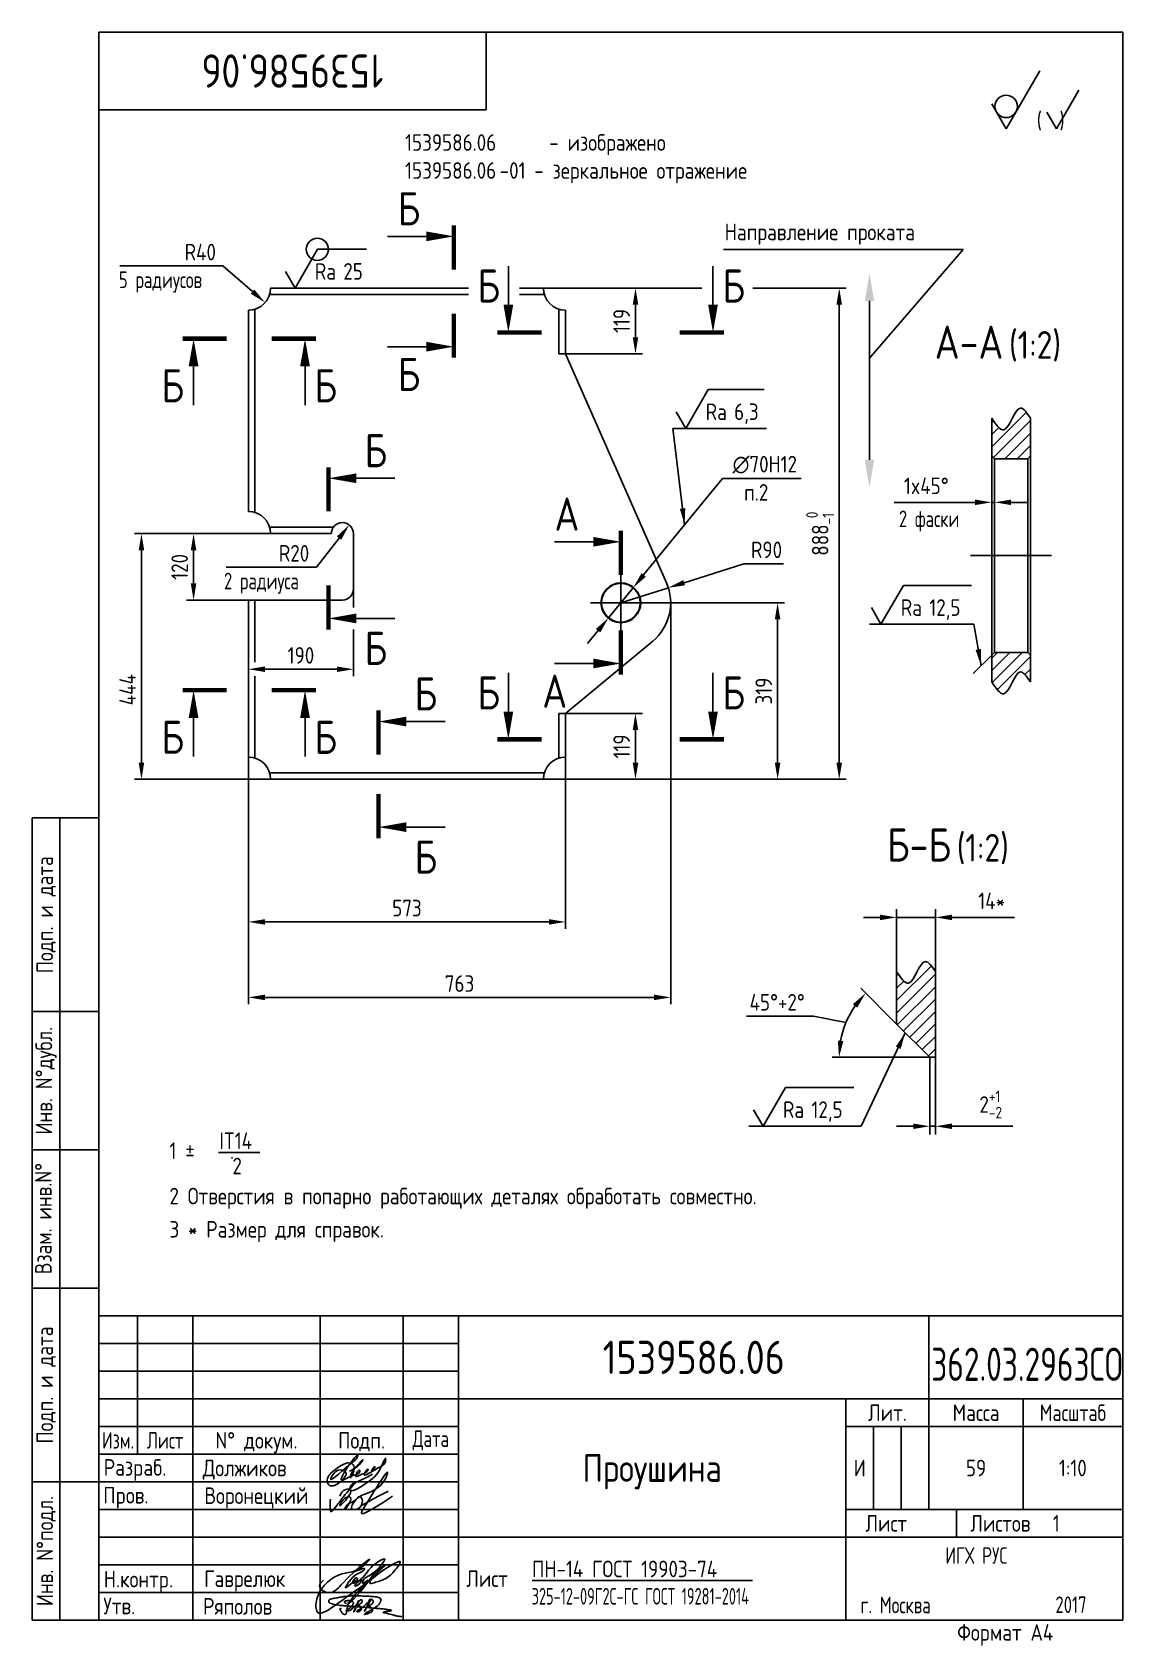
# Paper-space layout 'A4_protect' of a CAD drawing. Header units: millimetres. Extents: x 254 to 451, y 0 to 292.
# The model-space entities are those that its viewports show. They can reach past a viewport. Long polylines and large blocks are cut down to what shows.
import ezdxf
from ezdxf.enums import TextEntityAlignment as Align

# ---------------------------------------------------------------- set-up
doc = ezdxf.new("R2010")
doc.units = ezdxf.units.MM
doc.header["$LTSCALE"] = 0.3
doc.linetypes.add('CENTER', pattern=[50.8, 31.75, -6.35, 6.35, -6.35])
for name, color, linetype in [('Bord', 1, 'Continuous'), ('Cen', 5, 'CENTER'), ('Cont', 6, 'Continuous'), ('Dim', 7, 'Continuous'), ('Hatch', 2, 'Continuous'), ('Text', 3, 'Continuous'), ('Textb', 6, 'Continuous'), ('Vporti', 7, 'Continuous')]:
    doc.layers.add(name, color=color, linetype=linetype)
doc.layers.get('Vporti').off()
doc.styles.add('Style1', font='romans.shx', dxfattribs={"width": 0.8})
doc.dimstyles.new('Anqular-2', dxfattribs={"dimscale": 2, "dimtxt": 3, "dimasz": 3, "dimexe": 1.25, "dimexo": 0, "dimgap": 1, "dimtad": 2, "dimtoh": 1, "dimdec": 3, "dimtxsty": 'Style1', "dimcen": 2.5, "dimclrt": 3, "dimadec": 0, "dimazin": 0, "dimtfac": 1, "dimtdec": 3, "dimtmove": 1, "dimatfit": 3, "dimfxl": 1, "dimarcsym": 0})
doc.dimstyles.new('DIA10', dxfattribs={"dimscale": 10, "dimtxt": 3, "dimasz": 3, "dimexe": 0.18, "dimexo": 0.0625, "dimgap": 1, "dimtad": 1, "dimtih": 1, "dimtoh": 1, "dimdec": 0, "dimdsep": 46, "dimtxsty": 'Style1', "dimcen": 0, "dimclrt": 3, "dimadec": 0, "dimazin": 0, "dimtfac": 1, "dimtdec": 0, "dimtmove": 0, "dimatfit": 3, "dimfxl": 1, "dimtolj": 1, "dimarcsym": 0})
doc.dimstyles.new('Lin_10', dxfattribs={"dimscale": 10, "dimtxt": 3, "dimasz": 3, "dimexe": 1.25, "dimexo": 0, "dimgap": 1, "dimtad": 1, "dimdec": 1, "dimtxsty": 'Style1', "dimcen": 2.5, "dimclrt": 3, "dimadec": 0, "dimazin": 0, "dimtfac": 1, "dimtdec": 1, "dimtmove": 0, "dimatfit": 3, "dimldrblk": 'DOT', "dimfxl": 1, "dimarcsym": 0})
doc.dimstyles.new('LIN_2', dxfattribs={"dimscale": 2, "dimtxt": 3, "dimasz": 3, "dimexe": 1.5, "dimexo": 0, "dimgap": 1.48, "dimtad": 1, "dimdec": 4, "dimrnd": 1, "dimdsep": 46, "dimtxsty": 'Style1', "dimcen": 0, "dimdle": 2, "dimclrd": 256, "dimclrt": 3, "dimadec": 0, "dimazin": 0, "dimtfac": 0.666667, "dimtdec": 4, "dimtmove": 0, "dimatfit": 3, "dimfxl": 1, "dimtvp": 0.833333, "dimtolj": 1, "dimtzin": 0, "dimarcsym": 0})
doc.dimstyles.new('Rad-10', dxfattribs={"dimscale": 10, "dimtxt": 3, "dimasz": 3, "dimexe": 1.25, "dimexo": 0, "dimgap": 1, "dimtad": 1, "dimtoh": 1, "dimdec": 3, "dimtxsty": 'Style1', "dimcen": 2.5, "dimclrt": 3, "dimadec": 0, "dimazin": 0, "dimtfac": 1, "dimtdec": 3, "dimtmove": 1, "dimatfit": 1, "dimfxl": 1, "dimarcsym": 0})
pattern_1 = [(45, (31.9404, 0), (-2.245064, 2.245064), [])]

psp = doc.layouts.new('A4_protect')

# ---------------------------------------------------------------- texts
at = {"layer": 'Text', "style": 'Style1'}
for s, width, p in [('1 %%P    .', 0.8, (278.92, 88.35)), ('2 Отверстия в попарно работающих деталях обработать совместно.', 0.8, (278.92, 80.15)), ('3 * Размер для справок.', 0.8, (278.92, 74.15)), ('г. Москва', 0.7, (403.77, 6.25))]:
    psp.add_text(s, height=3, dxfattribs=dict(at, width=width)).set_placement(p)
at = {"layer": 'Text', "style": 'Style1', "width": 0.8}
for s, p in [('Должиков', (292.51, 32.5)), ('Воронецкий', (294.63, 27.5)), ('Гаврелюк', (292.51, 12.5)), ('Ряполов', (291.24, 7.5))]:
    psp.add_text(s, height=3, dxfattribs=at).set_placement(p, align=Align.MIDDLE_CENTER)
at = {"layer": 'Text', "style": 'Style1', "width": 0.7}
psp.add_text('ИГХ РУС', height=3, dxfattribs=at).set_placement((424.71, 16.69), align=Align.MIDDLE)
at = {"layer": 'Textb', "style": 'Style1', "width": 0.500207}
psp.add_text('362.03.2963СО', height=6, dxfattribs=at).set_placement((416.55, 48.25), (451.13, 48.25), align=Align.FIT)

msp = doc.modelspace()

# ---------------------------------------------------------------- texts
at = {"layer": 'Dim', "color": 3, "style": 'Style1'}
for s, height, width, p in [('5 радиусов', 30, 0.7, (4957.31363, 2460.16865)), ('п.2', 30, 0.8, (6086.84071, 2075.86787)), ('2 радиуса', 30, 0.7, (5147.19619, 1915.7688)), ('2 фаски', 6, 0.7, (5688.18773, 726.15289))]:
    msp.add_text(s, height=height, dxfattribs=dict(at, width=width)).set_placement(p)

# ---------------------------------------------------------------- blocks, each defined once
blk = doc.blocks.new('A4')
at = {"layer": 'Bord'}
for p, q in [((20, 55), (85, 55)), ((20, 50), (85, 50)), ((20, 45), (85, 45)), ((160, 40), (160, 25)), ((165, 40), (165, 25)), ((20, 30), (85, 30)), ((20, 25), (85, 25)), ((20, 20), (85, 20)), ((20, 15), (85, 15)), ((20, 10), (85, 10))]:
    blk.add_line(p, q, dxfattribs=at)
at = {"layer": 'Cont'}
for p, q in [((205, 292), (20, 292)), ((20, 292), (20, 5)), ((90, 278), (90, 292)), ((205, 292), (205, 5)), ((20, 278), (90, 278)), ((8, 5), (8, 150)), ((8, 150), (20, 150)), ((13, 5), (13, 150)), ((8, 115), (20, 115)), ((20, 90), (8, 90)), ((20, 65), (8, 65)), ((205, 60), (20, 60)), ((20, 60), (205, 60)), ((27, 60), (27, 35)), ((37, 60), (37, 5)), ((60, 5), (60, 60)), ((75, 60), (75, 5)), ((85, 5), (85, 60)), ((170, 60), (170, 25)), ((85, 45), (205, 45)), ((155, 5), (155, 45)), ((187, 25), (187, 45)), ((20, 40), (85, 40)), ((205, 40), (155, 40)), ((85, 35), (20, 35)), ((20, 30), (8, 30)), ((155, 25), (205, 25)), ((175, 25), (175, 20)), ((205, 20), (85, 20)), ((20, 5), (8, 5)), ((205, 5), (20, 5))]:
    blk.add_line(p, q, dxfattribs=at)
at = {"layer": 'Text', "style": 'Style1', "width": 0.8}
for s, p in [('Подп. и дата', (10.5, 132.5)), ('Инв. N%%dдубл.', (10.5, 102.5)), ('Взам. инв.N%%d ', (10, 78.38)), ('Подп. и дата', (10.5, 47.5)), ('Инв. N%%dподл.', (10.5, 17.5))]:
    blk.add_text(s, height=3, rotation=90, dxfattribs=at).set_placement(p, align=Align.MIDDLE)
at = {"layer": 'Text', "style": 'Style1'}
for s, width, p in [('Лит.', 0.8, (162.5, 42.5)), ('Масса', 0.8, (178.5, 42.5)), ('Масштаб', 0.75, (196, 42.5)), ('Изм.', 0.7, (23.5, 37.5)), ('Лист', 0.7, (32, 37.5)), ('N%%d докум.', 0.8, (48.5, 37.5)), ('Подп.', 0.8, (67.5, 37.5)), ('Лист', 0.8, (162.27, 22.5)), ('Листов', 0.8, (182.9, 22.5))]:
    blk.add_text(s, height=3, dxfattribs=dict(at, width=width)).set_placement(p, align=Align.MIDDLE_CENTER)
at = {"layer": 'Text', "style": 'Style1', "width": 0.7}
blk.add_text('Дата', height=3, dxfattribs=at).set_placement((80, 37.5), align=Align.MIDDLE)
at = {"layer": 'Text', "style": 'Style1', "width": 0.8}
for s, p in [('Разpаб.', (20.92, 31.1)), ('Пpов.', (20.84, 26.08)), ('Н.контp.', (20.92, 10.92)), ('Утв.', (20.84, 6.06)), ('Фоpмат А4', (175.11, 1.29))]:
    blk.add_text(s, height=3, dxfattribs=at).set_placement(p)
for tag, p in [('ФИО', (39, 31)), ('ФИО', (39, 26)), ('ГОСТ_СОРТАМЕНТА', (98.19, 14)), ('ФИО', (39, 11)), ('ФИО', (39, 6))]:
    blk.add_attdef(tag, p, '', height=3, dxfattribs=at)
for tag, p in [('И', (157.49, 32.5)), ('700', (178.5, 32.5)), ('1:20', (196, 32.5))]:
    blk.add_attdef(tag, text='', height=3, dxfattribs=at).set_placement(p, align=Align.MIDDLE)
blk.add_attdef('Сборочный_чертеж', text='', height=3, dxfattribs=at).set_placement((120, 21.3), align=Align.CENTER)
for tag, p in [('1', (171.12, 22.5)), ('2', (193, 22.5))]:
    blk.add_attdef(tag, text='', height=3, dxfattribs=at).set_placement(p, align=Align.MIDDLE_CENTER)
blk.add_attdef('ЛИСТ', text='', height=3, dxfattribs=at).set_placement((85.99, 12.5), align=Align.MIDDLE_LEFT)
at = {"layer": 'Text', "style": 'Style1', "width": 0.7}
blk.add_attdef('%%OГОСТ_ТЕХ._ТРЕБОВАНИЙ', text='', height=3, dxfattribs=at).set_placement((98.19, 8), align=Align.BOTTOM_LEFT)
at = {"layer": 'Textb', "style": 'Style1', "width": 0.8}
blk.add_attdef('1234567', (81, 290), '', height=6, rotation=180, dxfattribs=at)
blk.add_attdef('1234567', (123.4, 48), '', height=6, dxfattribs=at)
for tag, height, p in [('123ХЯ', 6, (183.62, 48)), ('НАИМЕНОВАНИЕ', 5, (120, 30))]:
    blk.add_attdef(tag, text='', height=height, dxfattribs=at).set_placement(p, align=Align.CENTER)
blk = doc.blocks.new('sherISO_12')
at = {"layer": 'Cont'}
for q in [(-15, -6.96), (-23.66, -12.96)]:
    blk.add_line((-21.06, -17.46), q, dxfattribs=at)
blk.add_circle((-21.06, -13.39), 2.03, dxfattribs=at)
at = {"layer": 'Text'}
for q in [(-7.92, -10.46), (-13.69, -14.46)]:
    blk.add_line((-11.96, -17.46), q, dxfattribs=at)
at = {"layer": 'Text', "style": 'Style1', "width": 0.8}
blk.add_text('(  )', height=3, dxfattribs=at).set_placement((-15.53, -17.46))
blk = doc.blocks.new('A$C3427693D')
at = {"layer": 'Text'}
blk.add_line((0, 3.92), (7.46, 3.92), dxfattribs=at)
at = {"layer": 'Text', "style": 'Style1', "width": 0.8}
for s, p in [('IT14', (0.13, 4.57)), ('2', (2.49, 0))]:
    blk.add_text(s, height=3, dxfattribs=at).set_placement(p)
blk = doc.blocks.new('ZNAK22')
at = {"layer": 'Text', "style": 'Style1', "width": 0.8}
for s, p in [(' - изображено', (21.01, 5.57)), ('-01 - зеркальное отражение', (13.64, 0.51))]:
    blk.add_text(s, height=3, dxfattribs=at).set_placement(p)
for p in [(13.01, 5.57), (13.01, 0.51)]:
    blk.add_attdef('000000', text='', height=3, dxfattribs=at).set_placement(p, align=Align.RIGHT)
blk = doc.blocks.new('ZNAK23')
at = {"layer": 'Bord'}
for p in [(-7.62, 23.58), (18.75, 3.96)]:
    blk.add_line(p, (35.69, 23.58), dxfattribs=at)
at = {"layer": 'Cont'}
blk.add_line((18.75, 14.29), (18.75, -14.41), dxfattribs=at)
for points in [[(17.92, 14.29), (19.59, 14.29), (18.75, 19.29)], [(17.92, -14.41), (19.59, -14.41), (18.75, -19.41)]]:
    blk.add_solid(points, dxfattribs=at)
at = {"layer": 'Text', "style": 'Style1', "width": 0.8}
blk.add_text('Направление проката', height=3, dxfattribs=at).set_placement((-7.41, 25.26))
blk = doc.blocks.new('*D18')
at = {"layer": 'Defpoints', "color": 0, "transparency": 16777216}
for p in [(5954.25, 1891.27), (5191.25, 1612.27), (5954.25, 1178.09)]:
    blk.add_point(p, dxfattribs=at)
at = {"layer": 'Dim', "color": 0, "lineweight": -2, "transparency": 16777216}
for p, q in [((5954.25, 1891.27), (5954.25, 1165.59)), ((5191.25, 1612.27), (5191.25, 1165.59)), ((5221.25, 1178.09), (5924.25, 1178.09))]:
    blk.add_line(p, q, dxfattribs=at)
at = {"layer": 'Dim', "color": 0, "transparency": 16777216}
for points in [[(5221.25, 1183.09), (5221.25, 1173.09), (5191.25, 1178.09)], [(5924.25, 1183.09), (5924.25, 1173.09), (5954.25, 1178.09)]]:
    blk.add_solid(points, dxfattribs=at)
at = {"layer": 'Dim', "color": 3, "transparency": 16777216, "insert": (5572.75, 1203.09), "char_height": 30, "attachment_point": 5, "style": 'Style1'}
blk.add_mtext('763', dxfattribs=at)
blk = doc.blocks.new('_Dot')
at = {"color": 0, "linetype": 'ByBlock', "lineweight": -2}
blk.add_line((-0.5, 0), (-1, 0), dxfattribs=at)
at = {"color": 0, "linetype": 'ByBlock', "const_width": 0.5}
blk.add_lwpolyline([(-0.25, 0, 1), (0.25, 0, 1)], format="xyb", close=True, dxfattribs=at)
blk = doc.blocks.new('*D19')
at = {"layer": 'Defpoints', "color": 0, "transparency": 16777216}
for p in [(6102.93, 2460.27), (6258.72, 2460.27), (5724.25, 1572.27)]:
    blk.add_point(p, dxfattribs=at)
at = {"layer": 'Dim', "color": 0, "lineweight": -2, "transparency": 16777216}
for p, q in [((6102.93, 2460.27), (6271.22, 2460.27)), ((6258.72, 1602.27), (6258.72, 2430.27)), ((5724.25, 1572.27), (6271.22, 1572.27))]:
    blk.add_line(p, q, dxfattribs=at)
at = {"layer": 'Dim', "color": 0, "transparency": 16777216}
for points in [[(6253.72, 2430.27), (6263.72, 2430.27), (6258.72, 2460.27)], [(6253.72, 1602.27), (6263.72, 1602.27), (6258.72, 1572.27)]]:
    blk.add_solid(points, dxfattribs=at)
at = {"layer": 'Dim', "color": 3, "transparency": 16777216, "insert": (6224.22, 2016.27), "char_height": 30, "attachment_point": 5, "rotation": 90, "style": 'Style1'}
blk.add_mtext('\\A1;888{\\H0.7x;\\S 0^ -1;}', dxfattribs=at)
blk = doc.blocks.new('*D20')
at = {"layer": 'Defpoints', "color": 0, "transparency": 16777216}
for p in [(4998.08, 2016.27), (5231.25, 2016.27), (5231.25, 1572.27)]:
    blk.add_point(p, dxfattribs=at)
at = {"layer": 'Dim', "color": 0, "lineweight": -2, "transparency": 16777216}
for p, q in [((5231.25, 2016.27), (4985.58, 2016.27)), ((4998.08, 1602.27), (4998.08, 1986.27)), ((5231.25, 1572.27), (4985.58, 1572.27))]:
    blk.add_line(p, q, dxfattribs=at)
at = {"layer": 'Dim', "color": 0, "transparency": 16777216}
for points in [[(4993.08, 1986.27), (5003.08, 1986.27), (4998.08, 2016.27)], [(4993.08, 1602.27), (5003.08, 1602.27), (4998.08, 1572.27)]]:
    blk.add_solid(points, dxfattribs=at)
at = {"layer": 'Dim', "color": 3, "transparency": 16777216, "insert": (4973.08, 1734.27), "char_height": 30, "attachment_point": 5, "rotation": 90, "style": 'Style1'}
blk.add_mtext('444', dxfattribs=at)
blk = doc.blocks.new('*D21')
at = {"layer": 'Defpoints', "color": 0, "transparency": 16777216}
for p in [(5092.28, 2016.27), (5231.25, 2016.27), (5191.25, 1896.27)]:
    blk.add_point(p, dxfattribs=at)
at = {"layer": 'Dim', "color": 0, "lineweight": -2, "transparency": 16777216}
for p, q in [((5231.25, 2016.27), (5079.78, 2016.27)), ((5092.28, 1926.27), (5092.28, 1986.27)), ((5191.25, 1896.27), (5079.78, 1896.27))]:
    blk.add_line(p, q, dxfattribs=at)
at = {"layer": 'Dim', "color": 0, "transparency": 16777216}
for points in [[(5087.28, 1986.27), (5097.28, 1986.27), (5092.28, 2016.27)], [(5087.28, 1926.27), (5097.28, 1926.27), (5092.28, 1896.27)]]:
    blk.add_solid(points, dxfattribs=at)
at = {"layer": 'Dim', "color": 3, "transparency": 16777216, "insert": (5067.28, 1956.27), "char_height": 30, "attachment_point": 5, "rotation": 90, "style": 'Style1'}
blk.add_mtext('120', dxfattribs=at)
blk = doc.blocks.new('*D22')
at = {"layer": 'Defpoints', "color": 0, "transparency": 16777216}
for p in [(5191.25, 1896.27), (5381.25, 1843.03), (5381.25, 1771.23)]:
    blk.add_point(p, dxfattribs=at)
at = {"layer": 'Dim', "color": 0, "lineweight": -2, "transparency": 16777216}
for p, q in [((5191.25, 1896.27), (5191.25, 1758.73)), ((5381.25, 1843.03), (5381.25, 1758.73)), ((5221.25, 1771.23), (5351.25, 1771.23))]:
    blk.add_line(p, q, dxfattribs=at)
at = {"layer": 'Dim', "color": 0, "transparency": 16777216}
for points in [[(5221.25, 1776.23), (5221.25, 1766.23), (5191.25, 1771.23)], [(5351.25, 1776.23), (5351.25, 1766.23), (5381.25, 1771.23)]]:
    blk.add_solid(points, dxfattribs=at)
at = {"layer": 'Dim', "color": 3, "transparency": 16777216, "insert": (5286.25, 1796.23), "char_height": 30, "attachment_point": 5, "style": 'Style1'}
blk.add_mtext('190', dxfattribs=at)
blk = doc.blocks.new('A$C6CF913E7')
at = {"layer": 'Text'}
blk.add_circle((0, 0), 2, dxfattribs=at)
blk = doc.blocks.new('sherISO_07')
at = {"layer": 'Text'}
blk.add_line((4.041, 7), (12.927, 7), dxfattribs=at)
blk.add_lwpolyline([(-1.732, 3), (0, 0), (4.041, 7)], dxfattribs=at)
blk.add_blockref('A$C6CF913E7', (4.041, 7))
at = {"layer": 'Text', "style": 'Style1', "width": 0.8}
blk.add_text('Ra', height=3, dxfattribs=at).set_placement((3.584, 1.5))
blk.add_attdef('25', (8.727, 1.5), '', height=3, dxfattribs=at)
blk = doc.blocks.new('*D23')
at = {"layer": 'Defpoints', "color": 0, "transparency": 16777216}
for p in [(5191.25, 2460.27), (5221.45, 2434.04)]:
    blk.add_point(p, dxfattribs=at)
at = {"layer": 'Dim', "color": 0, "lineweight": -2, "transparency": 16777216}
for p, q in [((5073.58, 2500.17), (5145.3, 2500.17)), ((5145.3, 2500.17), (5198.8, 2453.71))]:
    blk.add_line(p, q, dxfattribs=at)
at = {"layer": 'Dim', "color": 0, "transparency": 16777216}
blk.add_solid([(5202.07, 2457.48), (5195.52, 2449.93), (5221.45, 2434.04)], dxfattribs=at)
at = {"layer": 'Dim', "color": 3, "transparency": 16777216, "insert": (5104.44, 2525.17), "char_height": 30, "attachment_point": 5, "style": 'Style1'}
blk.add_mtext('R40', dxfattribs=at)
blk = doc.blocks.new('*D24')
at = {"layer": 'Defpoints', "color": 0, "transparency": 16777216}
for p in [(5373.45, 2032.11), (5361.25, 2016.27)]:
    blk.add_point(p, dxfattribs=at)
at = {"layer": 'Dim', "color": 0, "lineweight": -2, "transparency": 16777216}
for p, q in [((5314.65, 1955.77), (5355.14, 2008.34)), ((5242.94, 1955.77), (5314.65, 1955.77))]:
    blk.add_line(p, q, dxfattribs=at)
at = {"layer": 'Dim', "color": 0, "transparency": 16777216}
blk.add_solid([(5351.18, 2011.39), (5359.11, 2005.29), (5373.45, 2032.11)], dxfattribs=at)
at = {"layer": 'Dim', "color": 3, "transparency": 16777216, "insert": (5273.8, 1980.77), "char_height": 30, "attachment_point": 5, "style": 'Style1'}
blk.add_mtext('R20', dxfattribs=at)
blk = doc.blocks.new('*D25')
at = {"layer": 'Defpoints', "color": 0, "transparency": 16777216}
for p in [(5191.25, 1612.27), (5764.25, 1612.27), (5764.25, 1314.53)]:
    blk.add_point(p, dxfattribs=at)
at = {"layer": 'Dim', "color": 0, "lineweight": -2, "transparency": 16777216}
for p, q in [((5191.25, 1612.27), (5191.25, 1302.03)), ((5764.25, 1612.27), (5764.25, 1302.03)), ((5221.25, 1314.53), (5734.25, 1314.53))]:
    blk.add_line(p, q, dxfattribs=at)
at = {"layer": 'Dim', "color": 0, "transparency": 16777216}
for points in [[(5221.25, 1319.53), (5221.25, 1309.53), (5191.25, 1314.53)], [(5734.25, 1319.53), (5734.25, 1309.53), (5764.25, 1314.53)]]:
    blk.add_solid(points, dxfattribs=at)
at = {"layer": 'Dim', "color": 3, "transparency": 16777216, "insert": (5477.75, 1339.53), "char_height": 30, "attachment_point": 5, "style": 'Style1'}
blk.add_mtext('573', dxfattribs=at)
blk = doc.blocks.new('*D26')
at = {"layer": 'Defpoints', "color": 0, "transparency": 16777216}
for p in [(5919.25, 1891.27), (5724.25, 1572.27), (6147.38, 1572.27)]:
    blk.add_point(p, dxfattribs=at)
at = {"layer": 'Dim', "color": 0, "lineweight": -2, "transparency": 16777216}
for p, q in [((5919.25, 1891.27), (6159.88, 1891.27)), ((6147.38, 1861.27), (6147.38, 1602.27)), ((5724.25, 1572.27), (6159.88, 1572.27))]:
    blk.add_line(p, q, dxfattribs=at)
at = {"layer": 'Dim', "color": 0, "transparency": 16777216}
for points in [[(6142.38, 1861.27), (6152.38, 1861.27), (6147.38, 1891.27)], [(6142.38, 1602.27), (6152.38, 1602.27), (6147.38, 1572.27)]]:
    blk.add_solid(points, dxfattribs=at)
at = {"layer": 'Dim', "color": 3, "transparency": 16777216, "insert": (6122.38, 1731.77), "char_height": 30, "attachment_point": 5, "rotation": 90, "style": 'Style1'}
blk.add_mtext('319', dxfattribs=at)
blk = doc.blocks.new('*D27')
at = {"layer": 'Defpoints', "color": 0, "transparency": 16777216}
for p in [(5764.25, 1691.27), (5890.65, 1691.27), (5724.25, 1572.27)]:
    blk.add_point(p, dxfattribs=at)
at = {"layer": 'Dim', "color": 0, "lineweight": -2, "transparency": 16777216}
for p, q in [((5764.25, 1691.27), (5903.15, 1691.27)), ((5890.65, 1602.27), (5890.65, 1661.27)), ((5724.25, 1572.27), (5903.15, 1572.27))]:
    blk.add_line(p, q, dxfattribs=at)
at = {"layer": 'Dim', "color": 0, "transparency": 16777216}
for points in [[(5885.65, 1661.27), (5895.65, 1661.27), (5890.65, 1691.27)], [(5885.65, 1602.27), (5895.65, 1602.27), (5890.65, 1572.27)]]:
    blk.add_solid(points, dxfattribs=at)
at = {"layer": 'Dim', "color": 3, "transparency": 16777216, "insert": (5865.65, 1631.77), "char_height": 30, "attachment_point": 5, "rotation": 90, "style": 'Style1'}
blk.add_mtext('119', dxfattribs=at)
blk = doc.blocks.new('*D28')
at = {"layer": 'Defpoints', "color": 0, "transparency": 16777216}
for p in [(5724.25, 2460.27), (5890.65, 2460.27), (5764.25, 2341.27)]:
    blk.add_point(p, dxfattribs=at)
at = {"layer": 'Dim', "color": 0, "lineweight": -2, "transparency": 16777216}
for p, q in [((5724.25, 2460.27), (5903.15, 2460.27)), ((5890.65, 2371.27), (5890.65, 2430.27)), ((5764.25, 2341.27), (5903.15, 2341.27))]:
    blk.add_line(p, q, dxfattribs=at)
at = {"layer": 'Dim', "color": 0, "transparency": 16777216}
for points in [[(5885.65, 2430.27), (5895.65, 2430.27), (5890.65, 2460.27)], [(5885.65, 2371.27), (5895.65, 2371.27), (5890.65, 2341.27)]]:
    blk.add_solid(points, dxfattribs=at)
at = {"layer": 'Dim', "color": 3, "transparency": 16777216, "insert": (5865.65, 2400.77), "char_height": 30, "attachment_point": 5, "rotation": 90, "style": 'Style1'}
blk.add_mtext('119', dxfattribs=at)
blk = doc.blocks.new('razrez06')
at = {"layer": 'Text'}
blk.add_lwpolyline([(0, 0, 0, 1.76, 0), (0, -5, 1.76, 1.76, 0)], format="xyseb", dxfattribs=at)
at = {"layer": 'Text', "const_width": 0.8}
blk.add_lwpolyline([(1.997, 0), (-6.003, 0)], dxfattribs=at)
at = {"layer": 'Text'}
blk.add_lwpolyline([(0, -12), (0, -5)], dxfattribs=at)
at = {"layer": 'Textb', "style": 'Style1', "width": 0.8}
blk.add_attdef('А', (1.7, -11.5), '', height=6, dxfattribs=at)
blk = doc.blocks.new('RAZREZ05')
at = {"layer": 'Text'}
blk.add_lwpolyline([(0, 0, 0, 1.76, 0), (0, -5, 1.76, 1.76, 0)], format="xyseb", dxfattribs=at)
at = {"layer": 'Text', "const_width": 0.8}
blk.add_lwpolyline([(-1.997, 0), (6.003, 0)], dxfattribs=at)
at = {"layer": 'Text'}
blk.add_lwpolyline([(0, -12), (0, -5)], dxfattribs=at)
at = {"layer": 'Textb', "style": 'Style1', "width": 0.8}
blk.add_attdef('А', text='', height=6, dxfattribs=at).set_placement((-1.7, -11.499, 39), align=Align.RIGHT)
blk = doc.blocks.new('razrez01')
at = {"layer": 'Text', "const_width": 0.8}
blk.add_lwpolyline([(0, 1.997), (0, -6.003)], dxfattribs=at)
at = {"layer": 'Text'}
blk.add_lwpolyline([(0, 0, 0, 1.76, 0), (-5, 0, 1.76, 1.76, 0)], format="xyseb", dxfattribs=at)
blk.add_lwpolyline([(-12, 0), (-5, 0)], dxfattribs=at)
at = {"layer": 'Textb', "style": 'Style1', "width": 0.8}
blk.add_attdef('A', (-10.16, 2), '', height=6, dxfattribs=at)
blk = doc.blocks.new('razrez02')
at = {"layer": 'Text', "const_width": 0.8}
blk.add_lwpolyline([(0, 5.997), (0, -2.003)], dxfattribs=at)
at = {"layer": 'Text'}
blk.add_lwpolyline([(0, 0, 0, 1.76, 0), (-5, 0, 1.76, 1.76, 0)], format="xyseb", dxfattribs=at)
blk.add_lwpolyline([(-12, 0), (-5, 0)], dxfattribs=at)
at = {"layer": 'Textb', "style": 'Style1', "width": 0.8}
blk.add_attdef('А', (-10.16, -8), '', height=6, dxfattribs=at)
blk = doc.blocks.new('razrez07')
at = {"layer": 'Text'}
blk.add_lwpolyline([(0, 12), (0, 5)], dxfattribs=at)
blk.add_lwpolyline([(0, 0, 0, 1.76, 0), (0, 5, 1.76, 1.76, 0)], format="xyseb", dxfattribs=at)
at = {"layer": 'Text', "const_width": 0.8}
blk.add_lwpolyline([(-1.997, 0), (6.003, 0)], dxfattribs=at)
at = {"layer": 'Textb', "style": 'Style1', "width": 0.8}
blk.add_attdef('А', (-5.586, 5.4), '', height=6, dxfattribs=at)
blk = doc.blocks.new('razrez08')
at = {"layer": 'Text'}
blk.add_lwpolyline([(0, 12), (0, 5)], dxfattribs=at)
blk.add_lwpolyline([(0, 0, 0, 1.76, 0), (0, 5, 1.76, 1.76, 0)], format="xyseb", dxfattribs=at)
at = {"layer": 'Text', "const_width": 0.8}
blk.add_lwpolyline([(1.997, 0), (-6.003, 0)], dxfattribs=at)
at = {"layer": 'Textb', "style": 'Style1', "width": 0.8}
blk.add_attdef('А', (1.7, 5.4), '', height=6, dxfattribs=at)
blk = doc.blocks.new('razrez03')
at = {"layer": 'Text', "const_width": 0.8}
blk.add_lwpolyline([(0, 1.997), (0, -6.003)], dxfattribs=at)
at = {"layer": 'Text'}
blk.add_lwpolyline([(0, 0, 0, 1.76, 0), (5, 0, 1.76, 1.76, 0)], format="xyseb", dxfattribs=at)
blk.add_lwpolyline([(12, 0), (5, 0)], dxfattribs=at)
at = {"layer": 'Textb', "style": 'Style1', "width": 0.8}
blk.add_attdef('A', (6.5, 2), '', height=6, dxfattribs=at)
blk = doc.blocks.new('razrez04')
at = {"layer": 'Text', "const_width": 0.8}
blk.add_lwpolyline([(0, 5.997), (0, -2.003)], dxfattribs=at)
at = {"layer": 'Text'}
blk.add_lwpolyline([(0, 0, 0, 1.76, 0), (5, 0, 1.76, 1.76, 0)], format="xyseb", dxfattribs=at)
blk.add_lwpolyline([(12, 0), (5, 0)], dxfattribs=at)
at = {"layer": 'Textb', "style": 'Style1', "width": 0.8}
blk.add_attdef('A', (6.5, -8.4), '', height=6, dxfattribs=at)
blk = doc.blocks.new('ZNAK02')
at = {"layer": 'Textb', "style": 'Style1', "width": 0.8}
blk.add_attdef('А-А', text='', height=6, dxfattribs=at).set_placement((13.92, -0.06), align=Align.RIGHT)
blk.add_attdef('SC(1)', (14.94, -0.06), '', height=5, dxfattribs=at)
blk = doc.blocks.new('*D34')
at = {"layer": 'Defpoints', "color": 0, "transparency": 16777216}
for p in [(5553.52, 765.69), (5553.52, 746.13), (5567.52, 746.13)]:
    blk.add_point(p, dxfattribs=at)
at = {"layer": 'Dim', "lineweight": -2, "transparency": 16777216}
for p, q in [((5547.52, 765.69), (5541.52, 765.69)), ((5553.52, 765.69), (5567.52, 765.69)), ((5573.52, 765.69), (5596.18, 765.69))]:
    blk.add_line(p, q, dxfattribs=at)
at = {"layer": 'Dim', "color": 0, "lineweight": -2, "transparency": 16777216}
for p, q in [((5553.52, 746.13), (5553.52, 768.69)), ((5567.52, 746.13), (5567.52, 768.69))]:
    blk.add_line(p, q, dxfattribs=at)
at = {"layer": 'Dim', "transparency": 16777216}
for points in [[(5547.52, 766.69), (5547.52, 764.69), (5553.52, 765.69)], [(5573.52, 766.69), (5573.52, 764.69), (5567.52, 765.69)]]:
    blk.add_solid(points, dxfattribs=at)
at = {"layer": 'Dim', "color": 3, "transparency": 16777216, "insert": (5587.85, 771.65), "char_height": 6, "attachment_point": 5, "style": 'Style1'}
blk.add_mtext('\\A1;14*', dxfattribs=at)
blk = doc.blocks.new('*D35')
at = {"layer": 'Defpoints', "color": 0, "transparency": 16777216}
for p in [(5565.52, 715.12), (5567.52, 715.12), (5567.52, 690.19)]:
    blk.add_point(p, dxfattribs=at)
at = {"layer": 'Dim', "color": 0, "lineweight": -2, "transparency": 16777216}
for p, q in [((5565.52, 715.12), (5565.52, 687.19)), ((5567.52, 715.12), (5567.52, 687.19))]:
    blk.add_line(p, q, dxfattribs=at)
at = {"layer": 'Dim', "lineweight": -2, "transparency": 16777216}
for p, q in [((5559.52, 690.19), (5553.52, 690.19)), ((5565.52, 690.19), (5567.52, 690.19)), ((5573.52, 690.19), (5595.56, 690.19))]:
    blk.add_line(p, q, dxfattribs=at)
at = {"layer": 'Dim', "transparency": 16777216}
for points in [[(5559.52, 691.19), (5559.52, 689.19), (5565.52, 690.19)], [(5573.52, 691.19), (5573.52, 689.19), (5567.52, 690.19)]]:
    blk.add_solid(points, dxfattribs=at)
at = {"layer": 'Dim', "color": 3, "transparency": 16777216, "insert": (5587.54, 698.05), "char_height": 6, "attachment_point": 5, "style": 'Style1'}
blk.add_mtext('\\A1;\\A1;2{\\H0.7x;\\S+1^ -2;}', dxfattribs=at)
blk = doc.blocks.new('*D36')
at = {"layer": 'Defpoints', "color": 0, "transparency": 16777216}
for p in [(5537.13, 731.52), (5553.52, 727.12), (5565.52, 715.12), (5565.52, 715.12), (5567.52, 715.12)]:
    blk.add_point(p, dxfattribs=at)
at = {"layer": 'Dim', "color": 0, "lineweight": -2, "transparency": 16777216}
for p, q in [((5553.52, 727.12), (5540.57, 740.07)), ((5523.46, 730.01), (5499.29, 730.01)), ((5535.23, 727.67), (5523.46, 730.01)), ((5565.52, 715.12), (5530.23, 715.12))]:
    blk.add_line(p, q, dxfattribs=at)
blk.add_arc((5565.52, 715.12), 32.78, 145.50075, 169.49925, dxfattribs=at)
at = {"layer": 'Dim', "color": 0, "transparency": 16777216}
for points in [[(5537.73, 734.33), (5539.27, 733.05), (5542.34, 738.31)], [(5534.28, 721.01), (5532.29, 721.19), (5532.73, 715.12)]]:
    blk.add_solid(points, dxfattribs=at)
at = {"layer": 'Dim', "color": 3, "transparency": 16777216, "insert": (5510.38, 735.01), "char_height": 6, "attachment_point": 5, "style": 'Style1'}
blk.add_mtext('\\A1;45°+2%%d', dxfattribs=at)
blk = doc.blocks.new('sherISO_01')
at = {"layer": 'Text'}
blk.add_line((4.04, 7), (16.36, 7), dxfattribs=at)
blk.add_lwpolyline([(-1.73, 3), (0, 0), (4.04, 7)], dxfattribs=at)
at = {"layer": 'Text', "style": 'Style1', "width": 0.8}
blk.add_text('Ra', height=3, dxfattribs=at).set_placement((3.58, 1.5))
blk.add_attdef('12,5', (8.73, 1.5), '', height=3, dxfattribs=at)
blk = doc.blocks.new('*D37')
at = {"layer": 'Defpoints', "color": 0, "transparency": 16777216}
for p in [(5950.01, 1918.55), (5864.25, 1891.27)]:
    blk.add_point(p, dxfattribs=at)
at = {"layer": 'Dim', "color": 0, "lineweight": -2, "transparency": 16777216}
for p, q in [((6086.57, 1962), (5978.6, 1927.65)), ((6158.29, 1962), (6086.57, 1962)), ((5864.25, 1891.27), (5950.01, 1918.55))]:
    blk.add_line(p, q, dxfattribs=at)
at = {"layer": 'Dim', "color": 0, "transparency": 16777216}
blk.add_solid([(5977.08, 1932.41), (5980.11, 1922.88), (5950.01, 1918.55)], dxfattribs=at)
at = {"layer": 'Dim', "color": 3, "transparency": 16777216, "insert": (6127.43, 1987), "char_height": 30, "attachment_point": 5, "style": 'Style1'}
blk.add_mtext('\\A1;R90', dxfattribs=at)
blk = doc.blocks.new('*D40')
at = {"layer": 'Defpoints', "color": 0, "transparency": 16777216}
for p in [(5886.41, 1918.36), (5842.09, 1864.17)]:
    blk.add_point(p, dxfattribs=at)
at = {"layer": 'Dim', "color": 0, "linetype": 'ByBlock', "lineweight": -2, "transparency": 16777216}
for p, q in [((6047.97, 2115.87), (5905.4, 1941.58)), ((6189.97, 2115.87), (6047.97, 2115.87)), ((5842.09, 1864.17), (5886.41, 1918.36)), ((5823.09, 1840.95), (5804.1, 1817.73))]:
    blk.add_line(p, q, dxfattribs=at)
at = {"layer": 'Dim', "color": 0, "transparency": 16777216}
for points in [[(5901.53, 1944.74), (5909.27, 1938.41), (5886.41, 1918.36)], [(5819.22, 1844.12), (5826.96, 1837.79), (5842.09, 1864.17)]]:
    blk.add_solid(points, dxfattribs=at)
at = {"layer": 'Dim', "color": 3, "transparency": 16777216, "insert": (6124.25, 2140.87), "char_height": 30, "attachment_point": 5, "style": 'Style1'}
blk.add_mtext('\\A1;∅70H12', dxfattribs=at)
blk = doc.blocks.new('sherISO_03')
at = {"layer": 'Text'}
blk.add_line((4.041, 7), (14.122, 7), dxfattribs=at)
blk.add_lwpolyline([(-1.732, 3), (0, 0), (4.041, 7)], dxfattribs=at)
at = {"layer": 'Text', "style": 'Style1', "width": 0.8}
blk.add_text('Ra', height=3, dxfattribs=at).set_placement((3.584, 1.5))
blk.add_attdef('6,3', (8.727, 1.5), '', height=3, dxfattribs=at)
blk = doc.blocks.new('*D41')
at = {"layer": 'Defpoints', "color": 0, "transparency": 16777216}
for p in [(5722.74, 735.11), (5721.74, 729.67), (5722.74, 730.06)]:
    blk.add_point(p, dxfattribs=at)
at = {"layer": 'Dim', "lineweight": -2, "transparency": 16777216}
for p, q in [((5715.74, 735.11), (5686.45, 735.11)), ((5722.74, 735.11), (5721.74, 735.11)), ((5728.74, 735.11), (5734.74, 735.11))]:
    blk.add_line(p, q, dxfattribs=at)
at = {"layer": 'Dim', "color": 0, "lineweight": -2, "transparency": 16777216}
for p, q in [((5721.74, 729.67), (5721.74, 738.11)), ((5722.74, 730.06), (5722.74, 738.11))]:
    blk.add_line(p, q, dxfattribs=at)
at = {"layer": 'Dim', "transparency": 16777216}
for points in [[(5715.74, 736.11), (5715.74, 734.11), (5721.74, 735.11)], [(5728.74, 736.11), (5728.74, 734.11), (5722.74, 735.11)]]:
    blk.add_solid(points, dxfattribs=at)
at = {"layer": 'Dim', "color": 3, "transparency": 16777216, "insert": (5698.09, 741.07), "char_height": 6, "attachment_point": 5, "style": 'Style1'}
blk.add_mtext('\\A1;1x45%%d', dxfattribs=at)

# ---------------------------------------------------------------- dimensions: what is measured, and where the dimension line sits
at = {"layer": 'Dim'}
for center, mpoint, dimstyle, picture, middle in [((5191.24536, 2460.26533), (5221.44663, 2434.0378), 'Rad-10', '*D23', (5145.29628, 2500.16865)), ((5361.24536, 2016.26533), (5373.44856, 2032.1109), 'Rad-10', '*D24', (5314.65495, 1955.7688)), ((5864.24536, 1891.26533), (5950.0089, 1918.55298), 'DIA10', '*D37', (6127.42786, 1962.00327))]:
    dim = msp.add_radius_dim(center=center, mpoint=mpoint, dimstyle=dimstyle, dxfattribs=at)
    dim.commit()
    dim.dimension.update_dxf_attribs({"geometry": picture, "text_midpoint": middle, "dimtype": 164})
dim = msp.add_linear_dim(base=(6258.72014, 2460.26533), p1=(5724.24536, 1572.26533), p2=(6102.92756, 2460.26533), angle=90, text='\\A1;<>{\\H0.7x;\\S 0^ -1;}', dimstyle='Lin_10', dxfattribs=at)
dim.commit()
dim.dimension.update_dxf_attribs({"geometry": '*D19', "text_midpoint": (6224.22014, 2016.26533)})
for base, p1, p2, picture, middle in [((5890.65064, 2460.26533), (5764.24536, 2341.26533), (5724.24536, 2460.26533), '*D28', (5865.65064, 2400.76533)), ((6147.37546, 1572.26533), (5919.24536, 1891.26533), (5724.24536, 1572.26533), '*D26', (6122.37546, 1731.76533)), ((5890.65064, 1691.26533), (5724.24536, 1572.26533), (5764.24536, 1691.26533), '*D27', (5865.65064, 1631.76533))]:
    dim = msp.add_linear_dim(base=base, p1=p1, p2=p2, angle=90, dimstyle='Lin_10', dxfattribs=at)
    dim.commit()
    dim.dimension.update_dxf_attribs({"geometry": picture, "text_midpoint": middle})
dim = msp.add_diameter_dim_2p(p1=(5842.08509, 1864.17433), p2=(5886.40562, 1918.35634), text='<>H12', dimstyle='DIA10', override={"dimarcsym": 1}, dxfattribs=at)
dim.commit()
dim.dimension.update_dxf_attribs({"geometry": '*D40', "text_midpoint": (6124.25448, 2115.86787), "dimtype": 163})
for base, p1, picture, middle in [((4998.08391, 2016.26533), (5231.24536, 1572.26533), '*D20', (4998.08391, 1734.26533)), ((5092.27504, 2016.26533), (5191.24536, 1896.26533), '*D21', (5092.27504, 1956.26533))]:
    dim = msp.add_linear_dim(base=base, p1=p1, p2=(5231.24536, 2016.26533), angle=90, dimstyle='Lin_10', dxfattribs=at)
    dim.commit()
    dim.dimension.update_dxf_attribs({"geometry": picture, "text_midpoint": middle, "dimtype": 160})
for base, p1, p2, picture, middle in [((5381.24536, 1771.23127), (5191.24536, 1896.26533), (5381.24536, 1843.02804), '*D22', (5286.24536, 1796.23127)), ((5954.24536, 1178.09379), (5191.24536, 1612.26533), (5954.24536, 1891.26533), '*D18', (5572.74536, 1203.09379)), ((5764.24536, 1314.53462), (5191.24536, 1612.26533), (5764.24536, 1612.26533), '*D25', (5477.74536, 1339.53462))]:
    dim = msp.add_linear_dim(base=base, p1=p1, p2=p2, dimstyle='Lin_10', dxfattribs=at)
    dim.commit()
    dim.dimension.update_dxf_attribs({"geometry": picture, "text_midpoint": middle})
for base, p1, p2, text, picture, middle in [((5553.51864, 765.6909), (5567.51864, 746.13275), (5553.51864, 746.13275), '<>*', '*D34', (5587.85007, 765.6909)), ((5722.73891, 735.11289), (5721.73891, 729.67071), (5722.73891, 730.05578), '<>x45%%d', '*D41', (5698.0932, 735.11289))]:
    dim = msp.add_linear_dim(base=base, p1=p1, p2=p2, text=text, dimstyle='LIN_2', dxfattribs=at)
    dim.commit()
    dim.dimension.update_dxf_attribs({"geometry": picture, "text_midpoint": middle, "dimtype": 160})
dim = msp.add_angular_dim_2l(base=(5537.12689, 731.51643), line1=((5565.51864, 715.12445), (5553.51864, 727.12445)), line2=((5567.51864, 715.12445), (5565.51864, 715.12445)), text='<>+2%%d', dimstyle='Anqular-2', override={"dimtfac": 0.666667, "dimtdec": 4, "dimtolj": 1, "dimtzin": 0}, dxfattribs=at)
dim.commit()
dim.dimension.update_dxf_attribs({"geometry": '*D36', "text_midpoint": (5510.37507, 735.01141)})
dim = msp.add_linear_dim(base=(5567.51864, 690.18618), p1=(5565.51864, 715.12445), p2=(5567.51864, 715.12445), text='\\A1;<>{\\H0.7x;\\S+1^ -2;}', dimstyle='LIN_2', dxfattribs=at)
dim.commit()
dim.dimension.update_dxf_attribs({"geometry": '*D35', "text_midpoint": (5587.5415, 698.04618)})

# ---------------------------------------------------------------- hatches: boundary and pattern name
at = {"layer": 'Hatch'}
h = msp.add_hatch(dxfattribs=at)
h.set_pattern_fill('ANSI31', color=256)
h.set_pattern_definition(pattern_1)
edge = h.paths.add_edge_path()
edge.add_spline(control_points=[(5735.73891, 765.549), (5734.49257, 767.38375), (5730.82478, 772.78312), (5727.19595, 757.30929), (5723.24013, 763.28228), (5721.73891, 765.549)], knot_values=[0, 0, 0, 0, 5.106706588, 15.028206763, 21.096121189, 21.096121189, 21.096121189, 21.096121189], degree=3, periodic=0)
edge.add_line((5721.73891, 765.549), (5721.73891, 751.8723))
edge.add_line((5721.73891, 751.8723), (5722.73891, 750.8723))
edge.add_line((5722.73891, 750.8723), (5734.73891, 750.8723))
edge.add_line((5734.73891, 750.8723), (5735.73891, 751.8723))
edge.add_line((5735.73891, 751.8723), (5735.73891, 765.549))
h = msp.add_hatch(dxfattribs=at)
h.set_pattern_fill('ANSI31', color=256)
edge = h.paths.add_edge_path()
edge.add_spline(control_points=[(5567.51864, 746.13275), (5566.27229, 747.9675), (5562.6045, 753.36687), (5558.97568, 737.89304), (5555.01986, 743.86603), (5553.51864, 746.13275)], knot_values=[0, 0, 0, 0, 5.106706588, 15.028206763, 21.096121189, 21.096121189, 21.096121189, 21.096121189], degree=3, periodic=0)
edge.add_line((5553.51864, 746.13275), (5553.51864, 727.12445))
edge.add_line((5553.51864, 727.12445), (5565.51864, 715.12445))
edge.add_line((5565.51864, 715.12445), (5567.51864, 715.12445))
edge.add_line((5567.51864, 715.12445), (5567.51864, 746.13275))
h = msp.add_hatch(dxfattribs=at)
h.set_pattern_fill('ANSI31', color=256)
h.set_pattern_definition(pattern_1)
edge = h.paths.add_edge_path()
edge.add_spline(control_points=[(5721.73891, 670.17824), (5723.24013, 667.91152), (5727.19595, 661.93853), (5730.82478, 677.41236), (5734.49257, 672.01299), (5735.73891, 670.17824)], knot_values=[0, 0, 0, 0, 6.067914426, 15.989414601, 21.096121189, 21.096121189, 21.096121189, 21.096121189], degree=3, periodic=0)
edge.add_line((5735.73891, 670.17824), (5735.73891, 679.8723))
edge.add_line((5735.73891, 679.8723), (5734.73891, 680.8723))
edge.add_line((5734.73891, 680.8723), (5722.73891, 680.8723))
edge.add_line((5722.73891, 680.8723), (5721.73891, 679.8723))
edge.add_line((5721.73891, 679.8723), (5721.73891, 670.17824))

# ---------------------------------------------------------------- linework, layer by layer
at = {"layer": 'Bord'}
for points in [[(5721.73891, 765.549), (5723.24013, 763.28228), (5727.19595, 757.30929), (5730.82478, 772.78312), (5734.49257, 767.38375), (5735.73891, 765.549)], [(5553.51864, 746.13275), (5555.01986, 743.86603), (5558.97568, 737.89304), (5562.6045, 753.36687), (5566.27229, 747.9675), (5567.51864, 746.13275)], [(5721.73891, 670.17824), (5723.24013, 667.91152), (5727.19595, 661.93853), (5730.82478, 677.41236), (5734.49257, 672.01299), (5735.73891, 670.17824)]]:
    msp.add_open_spline(points, degree=3, knots=[0, 0, 0, 0, 6.067914426, 15.989414601, 21.096121189, 21.096121189, 21.096121189, 21.096121189], dxfattribs=at)
at = {"layer": 'Cen'}
for p, q in [((5864.24536, 1836.26533), (5864.24536, 1946.26533)), ((5809.24536, 1891.26533), (5919.24536, 1891.26533)), ((5714.10732, 715.8723), (5743.3705, 715.8723))]:
    msp.add_line(p, q, dxfattribs=at)
at = {"layer": 'Cont'}
for p, q in [((5231.24536, 2460.26533), (5588.72768, 2460.26533)), ((5680.94042, 2460.26533), (5724.24536, 2460.26533)), ((5229.40293, 2448.26533), (5588.72768, 2448.26533)), ((5680.94042, 2448.26533), (5726.08779, 2448.26533)), ((5203.24536, 2054.4229), (5203.24536, 2422.10777)), ((5752.24536, 2422.10777), (5752.24536, 2341.26533)), ((5191.24536, 2056.26533), (5191.24536, 2420.26533)), ((5764.24536, 2420.26533), (5764.24536, 2341.26533)), ((5752.24536, 2341.26533), (5764.24536, 2341.26533)), ((5764.24536, 2341.26533), (5946.59971, 1927.5663)), ((5229.40293, 2028.26533), (5345.24536, 2028.26533)), ((5231.24536, 2016.26533), (5341.24536, 2016.26533)), ((5381.24536, 2016.26533), (5381.24536, 1916.26533)), ((5191.24536, 1612.26533), (5191.24536, 1896.26533)), ((5361.24536, 1896.26533), (5191.24536, 1896.26533)), ((5203.24536, 1783.73127), (5203.24536, 1896.26533)), ((5764.24536, 1691.26533), (5921.73552, 1822.02025)), ((5203.24536, 1610.4229), (5203.24536, 1758.73127)), ((5752.24536, 1691.26533), (5752.24536, 1610.4229)), ((5752.24536, 1691.26533), (5764.24536, 1691.26533)), ((5764.24536, 1691.26533), (5764.24536, 1612.26533)), ((5229.40293, 1584.26533), (5726.08779, 1584.26533)), ((5231.24536, 1572.26533), (5724.24536, 1572.26533)), ((5721.73891, 765.549), (5721.73891, 670.17824)), ((5735.73891, 765.549), (5735.73891, 670.17824)), ((5722.73891, 750.8723), (5721.73891, 751.8723)), ((5722.73891, 750.8723), (5734.73891, 750.8723)), ((5722.73891, 750.8723), (5722.73891, 680.8723)), ((5734.73891, 750.8723), (5735.73891, 751.8723)), ((5734.73891, 750.8723), (5734.73891, 680.8723)), ((5553.51864, 746.13275), (5553.51864, 727.12445)), ((5567.51864, 746.13275), (5567.51864, 715.12445)), ((5565.51864, 715.12445), (5553.51864, 727.12445)), ((5567.51864, 715.12445), (5565.51864, 715.12445)), ((5722.73891, 680.8723), (5721.73891, 679.8723)), ((5722.73891, 680.8723), (5734.73891, 680.8723)), ((5734.73891, 680.8723), (5735.73891, 679.8723))]:
    msp.add_line(p, q, dxfattribs=at)
for radius in [36, 35]:
    msp.add_circle((5864.24536, 1891.26533), radius, dxfattribs=at)
for centre, radius, start, end in [((5191.24536, 2460.26533), 40, 270, 0), ((5764.24536, 2460.26533), 40, 180, 270), ((5191.24536, 2016.26533), 40, 0, 90), ((5864.24536, 1891.26533), 90, 309.70087591, 23.78740058), ((5361.24536, 1916.26533), 20, 270, 0), ((5191.24536, 1572.26533), 40, 0, 90), ((5764.24536, 1572.26533), 40, 90, 180)]:
    msp.add_arc(centre, radius, start, end, dxfattribs=at)
at = {"layer": 'Cont', "lineweight": -3}
msp.add_arc((5361.24536, 2016.26533), 20, 0, 180, dxfattribs=at)
at = {"layer": 'Dim'}
for p, q in [((4959.02859, 2500.16865), (5073.582, 2500.16865)), ((5724.24536, 2460.26533), (6010.71482, 2460.26533)), ((5957.94623, 2206.63122), (6127.44997, 2206.63122)), ((5151.19169, 1955.7688), (5242.94066, 1955.7688)), ((5381.24536, 1916.26533), (5381.24536, 1883.09588)), ((5540.77224, 690.18618), (5500.18293, 690.18618)), ((5677.57517, 691.07889), (5715.30266, 691.07889)), ((5721.73891, 679.8723), (5715.08084, 673.21423))]:
    msp.add_line(p, q, dxfattribs=at)

# ---------------------------------------------------------------- block references
for name, p, xscale, yscale, zscale, values in [('razrez01', (5562.60492, 2553.63685), 10, 10, 10, {'A': 'Б'}), ('sherISO_07', (5275.55913, 2460.26533), 9.999999999999998, 9.999999999999998, 9.999999999999998, {'25': '25'}), ('razrez07', (5660.97434, 2379.98429), 10, 10, 10, {'А': 'Б'}), ('razrez08', (6030.6809, 2379.98429), 10, 10, 10, {'А': 'Б'}), ('razrez02', (5562.60492, 2354.18339), 10, 10, 10, {'А': 'Б'}), ('RAZREZ05', (5092.27504, 2368.73394), 10, 10, 10, {'А': 'Б'}), ('razrez06', (5293.60492, 2368.73394), 10, 10, 10, {'А': 'Б'}), ('sherISO_03', (5981.60191, 2206.63122), 10, 10, 10, {'6,3': '6,3'}), ('razrez03', (5336.14914, 2116.38925), 10, 10, 10, {'A': 'Б'}), ('razrez04', (5336.14914, 1863.06196), 10, 10, 10, {'A': 'Б'}), ('razrez07', (5660.97434, 1644.55308), 10, 10, 10, {'А': 'Б'}), ('razrez08', (6030.6809, 1644.55308), 10, 10, 10, {'А': 'Б'}), ('razrez03', (5426.55497, 1676.68348), 10, 10, 10, {'A': 'Б'}), ('RAZREZ05', (5092.27504, 1733.3199), 10, 10, 10, {'А': 'Б'}), ('razrez06', (5293.60492, 1733.3199), 10, 10, 10, {'А': 'Б'}), ('razrez04', (5426.55497, 1485.85265), 10, 10, 10, {'A': 'Б'}), ('ZNAK02', (5545.38606, 786.00241), 2, 2, 2, {'А-А': 'Б-Б', 'SC(1)': '(1:2)'}), ('ZNAK02', (5698.09761, 787.13434), 2, 2, 2, {'А-А': 'A-A', 'SC(1)': '(1:2)'}), ('sherISO_01', (5505.29017, 690.18618), 2, 2, 2, {'12,5': '12,5'}), ('sherISO_01', (5681.72145, 691.07889), 2, 2, 2, {'12,5': '12,5'})]:
    msp.add_blockref(name, p, dxfattribs=dict(at, xscale=xscale, yscale=yscale, zscale=zscale)).add_auto_attribs(values)
ref = msp.add_blockref('razrez01', (5864.24536, 2001.56852), dxfattribs=dict(at, xscale=10, yscale=10, zscale=10))
ref.add_attrib('A', 'А', (5744.27297, 2021.56852), dxfattribs={"layer": 'Textb', "height": 60, "style": 'Style1', "width": 0.8})
ref = msp.add_blockref('razrez02', (5864.24536, 1781.62506), dxfattribs=dict(at, xscale=10, yscale=10, zscale=10))
ref.add_attrib('А', 'А', (5722.23928, 1701.62506), dxfattribs={"layer": 'Textb', "height": 60, "style": 'Style1', "width": 0.8})

msp.set_redraw_order([(e.dxf.handle, doc.entitydb.next_handle()) for e in msp.query("TEXT MTEXT ATTDEF DIMENSION ARC_DIMENSION")])  # texts and dimensions are drawn at this point

# ---------------------------------------------------------------- leaders
for points, dimstyle in [([(5979.38186, 2032.02013), (5957.94623, 2206.63122)], 'DIA10'), ([(5556.64728, 723.99581), (5540.77224, 690.18618)], 'Anqular-2'), ([(5717.89549, 676.02888), (5715.30266, 691.07889)], 'LIN_2')]:
    msp.add_leader(points, dimstyle=dimstyle, dxfattribs=at)

# ---------------------------------------------------------------- linework, layer by layer
at = {"layer": 'Cont'}
psp.add_line((451.13, 292), (451.13, 5), dxfattribs=at)
at = {"layer": 'Text'}
for points, knots in [([(309.95, 30.6), (310.37, 31.52), (310.91, 32.7), (313.17, 35.26), (312.72, 34.1), (311.22, 33.07), (307.01, 28.96), (308.66, 31.7), (309.64, 32.39), (311.2, 31.69), (310.57, 30.89), (310.05, 30.2), (309.89, 30.47), (309.93, 30.55), (309.95, 30.6)], [0, 0, 0, 0, 4.062617, 5.226919, 5.800291, 6.663227, 11.774431, 12.938639, 14.11351, 15.354081, 16.396133, 16.918576, 17.03251, 17.182794, 17.182794, 17.182794, 17.182794]), ([(315.6, 31.38), (314.84, 30.96), (313.52, 30.24), (311.65, 29.65), (311.33, 27.72), (316.25, 30.82), (316.58, 31.43), (317.99, 34.46), (317.96, 33.02), (317.09, 32.9), (314.89, 31.42), (316.21, 33.18), (315.67, 31.66), (313.15, 30.55), (315.04, 32.73), (314.49, 31.52), (313.77, 31.55), (311.9, 30.31), (313.24, 32.58), (313.36, 31.48), (311.45, 31.04), (310.18, 30.21), (308.03, 28.85), (306.99, 30.59), (308.49, 32.01), (309.9, 32.97), (311.18, 33.61), (312.14, 33.19), (312.55, 32.2), (311.25, 29.89), (311.95, 32.17), (312.55, 32.63), (314.2, 34.44), (313.21, 32.99), (312.48, 32.45), (311.68, 32.05), (311.43, 31.93)], [0, 0, 0, 0, 2.703743, 4.672825, 5.02799, 7.955933, 13.437489, 13.883188, 14.189441, 16.413959, 17.478513, 18.47964, 18.959294, 20.910841, 22.003091, 22.470554, 23.533771, 24.710748, 26.01626, 26.201331, 27.488187, 30.382065, 32.258784, 33.069724, 35.439902, 37.010787, 38.612861, 39.32109, 39.818865, 41.83144, 42.782113, 44.494961, 45.867914, 46.467245, 48.290622, 49.101188, 49.101188, 49.101188, 49.101188]), ([(309.68, 27.41), (309.84, 27.79), (310.15, 28.54), (312.66, 29.09), (310.85, 26.64), (309.33, 25.31), (310.39, 27.31), (312.53, 27.38), (310.06, 24.08), (311.12, 26.29), (312.29, 26.19), (313.26, 27.69), (314.1, 26.31), (313.26, 24.97), (311.23, 24.97), (312.81, 27.37), (315.22, 28.04), (317.58, 29.33), (319.08, 33.76), (315.3, 27.23), (312.63, 23.09), (316.1, 25.35), (319.24, 27.41)], [0, 0, 0, 0, 1.213353, 2.399709, 5.497648, 5.861317, 7.611627, 8.43806, 10.837371, 11.583123, 13.461301, 14.534506, 15.162086, 17.217848, 17.944717, 20.123775, 21.948027, 26.460707, 27.144718, 34.52243, 35.159468, 41.304292, 41.304292, 41.304292, 41.304292]), ([(307.99, 26.85), (307.95, 26.4), (307.89, 25.74), (308.04, 24.2), (309.38, 26.1), (310.51, 27.52), (311.89, 29.14), (312.69, 30.08)], [0, 0, 0, 0, 1.523947, 2.237958, 3.351836, 5.856423, 9.374056, 9.374056, 9.374056, 9.374056]), ([(318.42, 28.3), (317.65, 27.91), (315.93, 27.04), (314.26, 26.08), (313.34, 25.55)], [0, 0, 0, 0, 2.587978, 5.77327, 5.77327, 5.77327, 5.77327]), ([(306.73, 12.22), (306.39, 11.91), (305.51, 11.1), (307.9, 9.24), (311.04, 12.5), (312.53, 14.12), (315.42, 16.33), (313.52, 14.26), (312.11, 13.73), (309.41, 13.35), (307.11, 11.69), (305.38, 9.64), (305.23, 5.12), (311.38, 9.5), (315.14, 12.1), (318.42, 14.81), (321.09, 15.93), (318.77, 12.6), (317.48, 12.29), (314.17, 11.22), (316.43, 13.66), (318.5, 15.37), (315.81, 13.57), (314.71, 11.47), (309.93, 6.34), (312.53, 9.82), (315.64, 13.05), (313.51, 11.24), (314.06, 12.57), (315.22, 13.1), (316.41, 13.96), (318.67, 16.8), (315.05, 14.69), (314.75, 13.39), (311.71, 10.79), (313.32, 11.48), (313.93, 12.71), (312.87, 11.92), (311.57, 11.4), (312.62, 13.04), (312.98, 12.33), (311.91, 11.87), (310.1, 10.11), (311.59, 12.35), (312.51, 13.31), (313.66, 13.63), (314.62, 14.66), (313.37, 14.18), (312.33, 13.78)], [0, 0, 0, 0, 1.17994, 3.087717, 5.863103, 12.338328, 12.854096, 14.088578, 16.834551, 19.302558, 21.570562, 25.210018, 27.650956, 31.348291, 40.129863, 44.562748, 45.223917, 46.979401, 51.214655, 52.099288, 55.323111, 56.227801, 58.471865, 60.028126, 65.752911, 68.466223, 71.038525, 71.934922, 72.780229, 73.495807, 76.028152, 77.999346, 80.11892, 83.1954, 85.334448, 86.270878, 87.060466, 88.110212, 88.803314, 89.989889, 90.197567, 90.706974, 92.884587, 94.19917, 96.055742, 97.375783, 97.753899, 99.636325, 99.636325, 99.636325, 99.636325]), ([(310.88, 7.99), (310.83, 8), (310.74, 8.03), (310.64, 8.12), (310.56, 8.19), (310.49, 8.31), (310.58, 8.39), (310.69, 8.46), (310.86, 8.51), (311.07, 8.54), (311.3, 8.57), (311.52, 8.54), (311.75, 8.49), (311.96, 8.4), (312.15, 8.25), (312.16, 8.04), (312.08, 7.88), (311.98, 7.72), (311.88, 7.56), (311.73, 7.4), (311.6, 7.24), (311.45, 7.14), (311.33, 7.04), (311.2, 6.98), (311.06, 6.92), (310.94, 6.86), (310.87, 6.83), (310.82, 6.77), (310.89, 6.72), (310.97, 6.71), (311.1, 6.69), (311.25, 6.69), (311.42, 6.74), (311.63, 6.81), (311.81, 6.96), (311.97, 7.13), (312.14, 7.27), (312.29, 7.43), (312.44, 7.55), (312.55, 7.66), (312.63, 7.76), (312.77, 7.91), (312.89, 8.15), (312.99, 8.3), (313.05, 8.58), (312.93, 8.28), (312.9, 8.06), (312.74, 7.71), (312.66, 7.43), (312.57, 7.19), (312.45, 6.93), (312.37, 6.74), (312.16, 6.39), (312.33, 6.79), (312.42, 7.07), (312.59, 7.36), (312.71, 7.62), (312.78, 7.81), (312.89, 8.02), (313.03, 8.2), (313.1, 8.37), (313.22, 8.5), (313.36, 8.66), (313.55, 8.72), (313.72, 8.65), (313.78, 8.49), (313.73, 8.32), (313.6, 8.13), (313.41, 7.99), (313.25, 7.84), (313.1, 7.78), (313.02, 7.74), (312.83, 7.71), (313.05, 7.69), (313.18, 7.62), (313.35, 7.55), (313.46, 7.41), (313.55, 7.29), (313.59, 7.16), (313.59, 6.99), (313.51, 6.82), (313.33, 6.68), (313.12, 6.56), (312.93, 6.48), (312.72, 6.54), (312.83, 6.72), (312.99, 6.78), (313.15, 6.89), (313.31, 6.98), (313.44, 7.08), (313.56, 7.15), (313.65, 7.23), (313.75, 7.3), (313.86, 7.39), (313.98, 7.49), (314.17, 7.64), (314.36, 7.81), (314.53, 7.99), (314.69, 8.11), (314.82, 8.23), (314.91, 8.36), (315.03, 8.46), (315.12, 8.59), (315.18, 8.7), (315.19, 8.89), (315.05, 8.7), (314.98, 8.56), (314.89, 8.31), (314.8, 8.08), (314.7, 7.84), (314.63, 7.6), (314.53, 7.4), (314.43, 7.17), (314.37, 6.96), (314.31, 6.76), (314.26, 6.65), (314.09, 6.61), (314.32, 6.95), (314.45, 7.16), (314.63, 7.49), (314.76, 7.7), (314.88, 7.94), (315.04, 8.22), (315.17, 8.51), (315.31, 8.69), (315.49, 8.8), (315.66, 8.63), (315.7, 8.43), (315.7, 8.24), (315.65, 8.07), (315.53, 7.95), (315.39, 7.84), (315.23, 7.73), (315.08, 7.65), (314.91, 7.61), (314.81, 7.59), (314.59, 7.6), (314.77, 7.56), (314.86, 7.52), (314.98, 7.5), (315.1, 7.45), (315.22, 7.43), (315.33, 7.34), (315.4, 7.24), (315.49, 7.13), (315.54, 7.01), (315.57, 6.88), (315.59, 6.75), (315.56, 6.61), (315.45, 6.5), (315.3, 6.39), (315.11, 6.35), (314.89, 6.27), (314.68, 6.17), (314.42, 6.1), (314.27, 6.06), (314.12, 6.04), (314.23, 6.2), (314.32, 6.26), (314.52, 6.4), (314.76, 6.5), (315.04, 6.66), (315.25, 6.78), (315.41, 6.85), (315.55, 6.94), (315.69, 7.05), (315.92, 7.2), (316.18, 7.38), (316.45, 7.56), (316.67, 7.74), (316.8, 7.91), (316.93, 8.06), (317, 8.22), (317.08, 8.36), (317.12, 8.54), (317.16, 8.75), (316.91, 9.1), (316.38, 9.21), (315.79, 9.25), (315.27, 9.28), (314.76, 9.35), (314.28, 9.37), (313.8, 9.36), (313.37, 9.4), (312.99, 9.4), (312.67, 9.43), (312.35, 9.45), (312.01, 9.43), (311.67, 9.41), (311.31, 9.35), (310.92, 9.29), (310.56, 9.28), (310.23, 9.23), (309.89, 9.14), (309.48, 9.15), (309.08, 8.99), (308.67, 8.97), (308.28, 8.86), (307.95, 8.81), (307.73, 8.67), (307.68, 8.44), (307.73, 8.22), (307.97, 8), (308.29, 7.95), (308.7, 7.82), (309.18, 7.77), (309.64, 7.67), (310.05, 7.63), (310.43, 7.63), (310.82, 7.56), (311.38, 7.55), (311.95, 7.45), (312.62, 7.48), (313.23, 7.38), (313.84, 7.33), (314.43, 7.33), (315.02, 7.24), (315.7, 7.17), (316.34, 7.16), (316.86, 7.08), (317.31, 7.04), (317.74, 7.02), (318.12, 6.94), (318.43, 6.9), (318.71, 6.86), (318.88, 6.85), (319.12, 6.75), (318.88, 6.68), (318.72, 6.64), (318.41, 6.6), (318.08, 6.54), (317.8, 6.53), (317.35, 6.36), (317.92, 6.29), (318.25, 6.21), (318.78, 6.09), (319.31, 5.97), (319.87, 5.77), (320.35, 5.7), (320.68, 5.65), (320.81, 5.63), (320.88, 5.62)], [0, 0, 0, 0, 0.153866, 0.270441, 0.388867, 0.510533, 0.592156, 0.71333, 0.90842, 1.11344, 1.349254, 1.61246, 1.782219, 2.047249, 2.291879, 2.451528, 2.651081, 2.806158, 3.017979, 3.227348, 3.462381, 3.633009, 3.75766, 3.920516, 4.080796, 4.214529, 4.291786, 4.349969, 4.397594, 4.50822, 4.594826, 4.799244, 4.954392, 5.128468, 5.437537, 5.632649, 5.842485, 6.094987, 6.293219, 6.410959, 6.551192, 6.687808, 7.022147, 7.294342, 7.425356, 7.52079, 7.946481, 8.313051, 8.59833, 8.833695, 9.090496, 9.427695, 9.601191, 9.883219, 10.093306, 10.673943, 10.798776, 10.974628, 11.287247, 11.486184, 11.648652, 11.848902, 12.027194, 12.25348, 12.40059, 12.537783, 12.716293, 12.91523, 13.208551, 13.438489, 13.549668, 13.67779, 13.77127, 13.930001, 14.029091, 14.272112, 14.434836, 14.547084, 14.739051, 14.830983, 15.061241, 15.268922, 15.500489, 15.788979, 15.879568, 16.024283, 16.221854, 16.418714, 16.593102, 16.783247, 16.91018, 17.018213, 17.135263, 17.278205, 17.430482, 17.620087, 17.979626, 18.191789, 18.388716, 18.565718, 18.714854, 18.857929, 19.039974, 19.171375, 19.283034, 19.400085, 19.618058, 19.882245, 20.150781, 20.377854, 20.649532, 20.89723, 21.042543, 21.40016, 21.557817, 21.667145, 21.752781, 21.926256, 22.412297, 22.813145, 22.961412, 23.171289, 23.607257, 23.940428, 24.110007, 24.291214, 24.48084, 24.697609, 24.904078, 25.034245, 25.218018, 25.407651, 25.573473, 25.787447, 25.930292, 26.051316, 26.18846, 26.285312, 26.406799, 26.52425, 26.630463, 26.793722, 26.898606, 27.029313, 27.171012, 27.314101, 27.419918, 27.580557, 27.709367, 27.829268, 28.024364, 28.266961, 28.41242, 28.705761, 28.989137, 29.187748, 29.233768, 29.332802, 29.529535, 29.667094, 30.039923, 30.332117, 30.61061, 30.769982, 30.856778, 31.109923, 31.313488, 31.656425, 32.066331, 32.296628, 32.49714, 32.710276, 32.891468, 33.014834, 33.177747, 33.444503, 33.618009, 34.409008, 34.914636, 35.419802, 35.95397, 36.458179, 36.88069, 37.388403, 37.738353, 38.034261, 38.353468, 38.693154, 39.037638, 39.391136, 39.787481, 40.203773, 40.488977, 40.784975, 41.26625, 41.668005, 42.070065, 42.499388, 42.869834, 43.079573, 43.213439, 43.554591, 43.717296, 44.153724, 44.506336, 45.019111, 45.587859, 45.90191, 46.270392, 46.703958, 47.093115, 47.952647, 48.44014, 49.079253, 49.808223, 50.268654, 50.851051, 51.604831, 52.298429, 52.776925, 53.1907, 53.661988, 54.042386, 54.348524, 54.616841, 54.853814, 54.983777, 55.126096, 55.333328, 55.613101, 56.008732, 56.315809, 56.59982, 56.87931, 57.399251, 57.889617, 58.432507, 59.066698, 59.660314, 59.862668, 60.07277, 60.07277, 60.07277, 60.07277]), ([(310.02, 7.15), (309.96, 7.14), (309.87, 7.13), (309.76, 7.1), (309.63, 7), (309.77, 6.87), (309.84, 6.73), (309.97, 6.55), (310.09, 6.34), (310.27, 6.16), (310.41, 6.06), (310.56, 6.02), (310.72, 6.05), (310.84, 6.16), (310.91, 6.41), (310.95, 6.69), (311.02, 7.02), (311.05, 7.29), (311.09, 7.54), (311.17, 7.81), (311.21, 8.05), (311.25, 8.21), (311.26, 8.26)], [0, 0, 0, 0, 0.15847, 0.269731, 0.363591, 0.555514, 0.688037, 0.848606, 1.204359, 1.433632, 1.58673, 1.729549, 1.880686, 2.057874, 2.19169, 2.63505, 2.928153, 3.184121, 3.441863, 3.696117, 4.025873, 4.178055, 4.178055, 4.178055, 4.178055])]:
    psp.add_open_spline(points, degree=3, knots=knots, dxfattribs=at)

# ---------------------------------------------------------------- block references
ref = psp.add_blockref('A4', (246.13, 0))
ref.add_attrib('1234567', '1539586.06', dxfattribs={"layer": 'Textb', "height": 6, "style": 'Style1', "width": 0.8}).set_placement((373.63, 52.5), align=Align.MIDDLE_CENTER)
ref.add_attrib('НАИМЕНОВАНИЕ', 'Проушина', dxfattribs={"layer": 'Textb', "height": 5, "style": 'Style1', "width": 0.8}).set_placement((366.13, 30), align=Align.CENTER)
ref.add_attrib('ЛИСТ', 'Лист', dxfattribs={"layer": 'Text', "height": 3, "style": 'Style1', "width": 0.8}).set_placement((332.53, 12.5), align=Align.MIDDLE_LEFT)
ref.add_attrib('ГОСТ_СОРТАМЕНТА', '%%uПН-14 ГОСТ 19903-74    ', (344.42, 12.76), dxfattribs={"layer": 'Text', "height": 3, "style": 'Style1', "width": 0.8})
ref.add_attrib('%%OГОСТ_ТЕХ._ТРЕБОВАНИЙ', '325-12-09Г2С-ГС ГОСТ 19281-2014', dxfattribs={"layer": 'Text', "height": 3, "style": 'Style1', "width": 0.6}).set_placement((344.35, 6.92), align=Align.BOTTOM_LEFT)
ref.add_attrib('И', 'И', dxfattribs={"layer": 'Text', "height": 3, "style": 'Style1', "width": 0.8}).set_placement((403.62, 32.5), align=Align.MIDDLE)
ref.add_attrib('700', '59', dxfattribs={"layer": 'Text', "height": 3, "style": 'Style1', "width": 0.8}).set_placement((424.63, 32.5), align=Align.MIDDLE)
ref.add_attrib('1:20', '1:10', dxfattribs={"layer": 'Text', "height": 3, "style": 'Style1', "width": 0.8}).set_placement((442.13, 32.5), align=Align.MIDDLE)
ref.add_attrib('2', '1', dxfattribs={"layer": 'Text', "height": 3, "style": 'Style1', "width": 0.8}).set_placement((439.13, 22.5), align=Align.MIDDLE_CENTER)
ref.add_attrib('200', '2017', (438.98, 6.29), dxfattribs={"layer": 'Text', "height": 3, "style": 'Style1', "width": 0.7})
ref.add_attrib('1234567', '1539586.06', dxfattribs={"layer": 'Textb', "height": 6, "rotation": 180, "style": 'Style1', "width": 0.8}).set_placement((301.13, 285), align=Align.MIDDLE_CENTER)
at = {"layer": 'Dim'}
for name, p in [('sherISO_12', (451.13, 292)), ('ZNAK23', (386.63, 229.15)), ('A$C3427693D', (287.8, 85.58))]:
    psp.add_blockref(name, p, dxfattribs=at)
ref = psp.add_blockref('ZNAK22', (324.94, 265.01), dxfattribs=at)
ref.add_attrib('000000', '1539586.06', dxfattribs={"layer": 'Text', "height": 3, "style": 'Style1', "width": 0.8}).set_placement((337.95, 265.52), align=Align.RIGHT)
ref.add_attrib('000000', '1539586.06', dxfattribs={"layer": 'Text', "height": 3, "style": 'Style1', "width": 0.8}).set_placement((337.95, 270.58), align=Align.RIGHT)

psp.set_redraw_order([(e.dxf.handle, doc.entitydb.next_handle()) for e in psp.query("TEXT MTEXT ATTDEF DIMENSION ARC_DIMENSION")])  # texts and dimensions are drawn at this point

# ---------------------------------------------------------------- viewports
at = {"layer": 'Vporti'}
psp.add_viewport(center=(341.17, 192.78), size=(150.07, 170.438), view_center_point=(5671.25974, 1930.28441), view_height=1704.378921, dxfattribs=at)
for center, size, view_center_point, view_height, status in [((424.8, 205.09), (46.55, 70.411), (5716.39466, 731.20991), 140.821098, 4), ((410.75, 119.52), (60.1, 58.529), (5554.45606, 740.6872), 117.0580143, 3)]:
    psp.add_viewport(center=center, size=size, view_center_point=view_center_point, view_height=view_height, status=status, dxfattribs=at)

doc.saveas('drawing.dxf')
